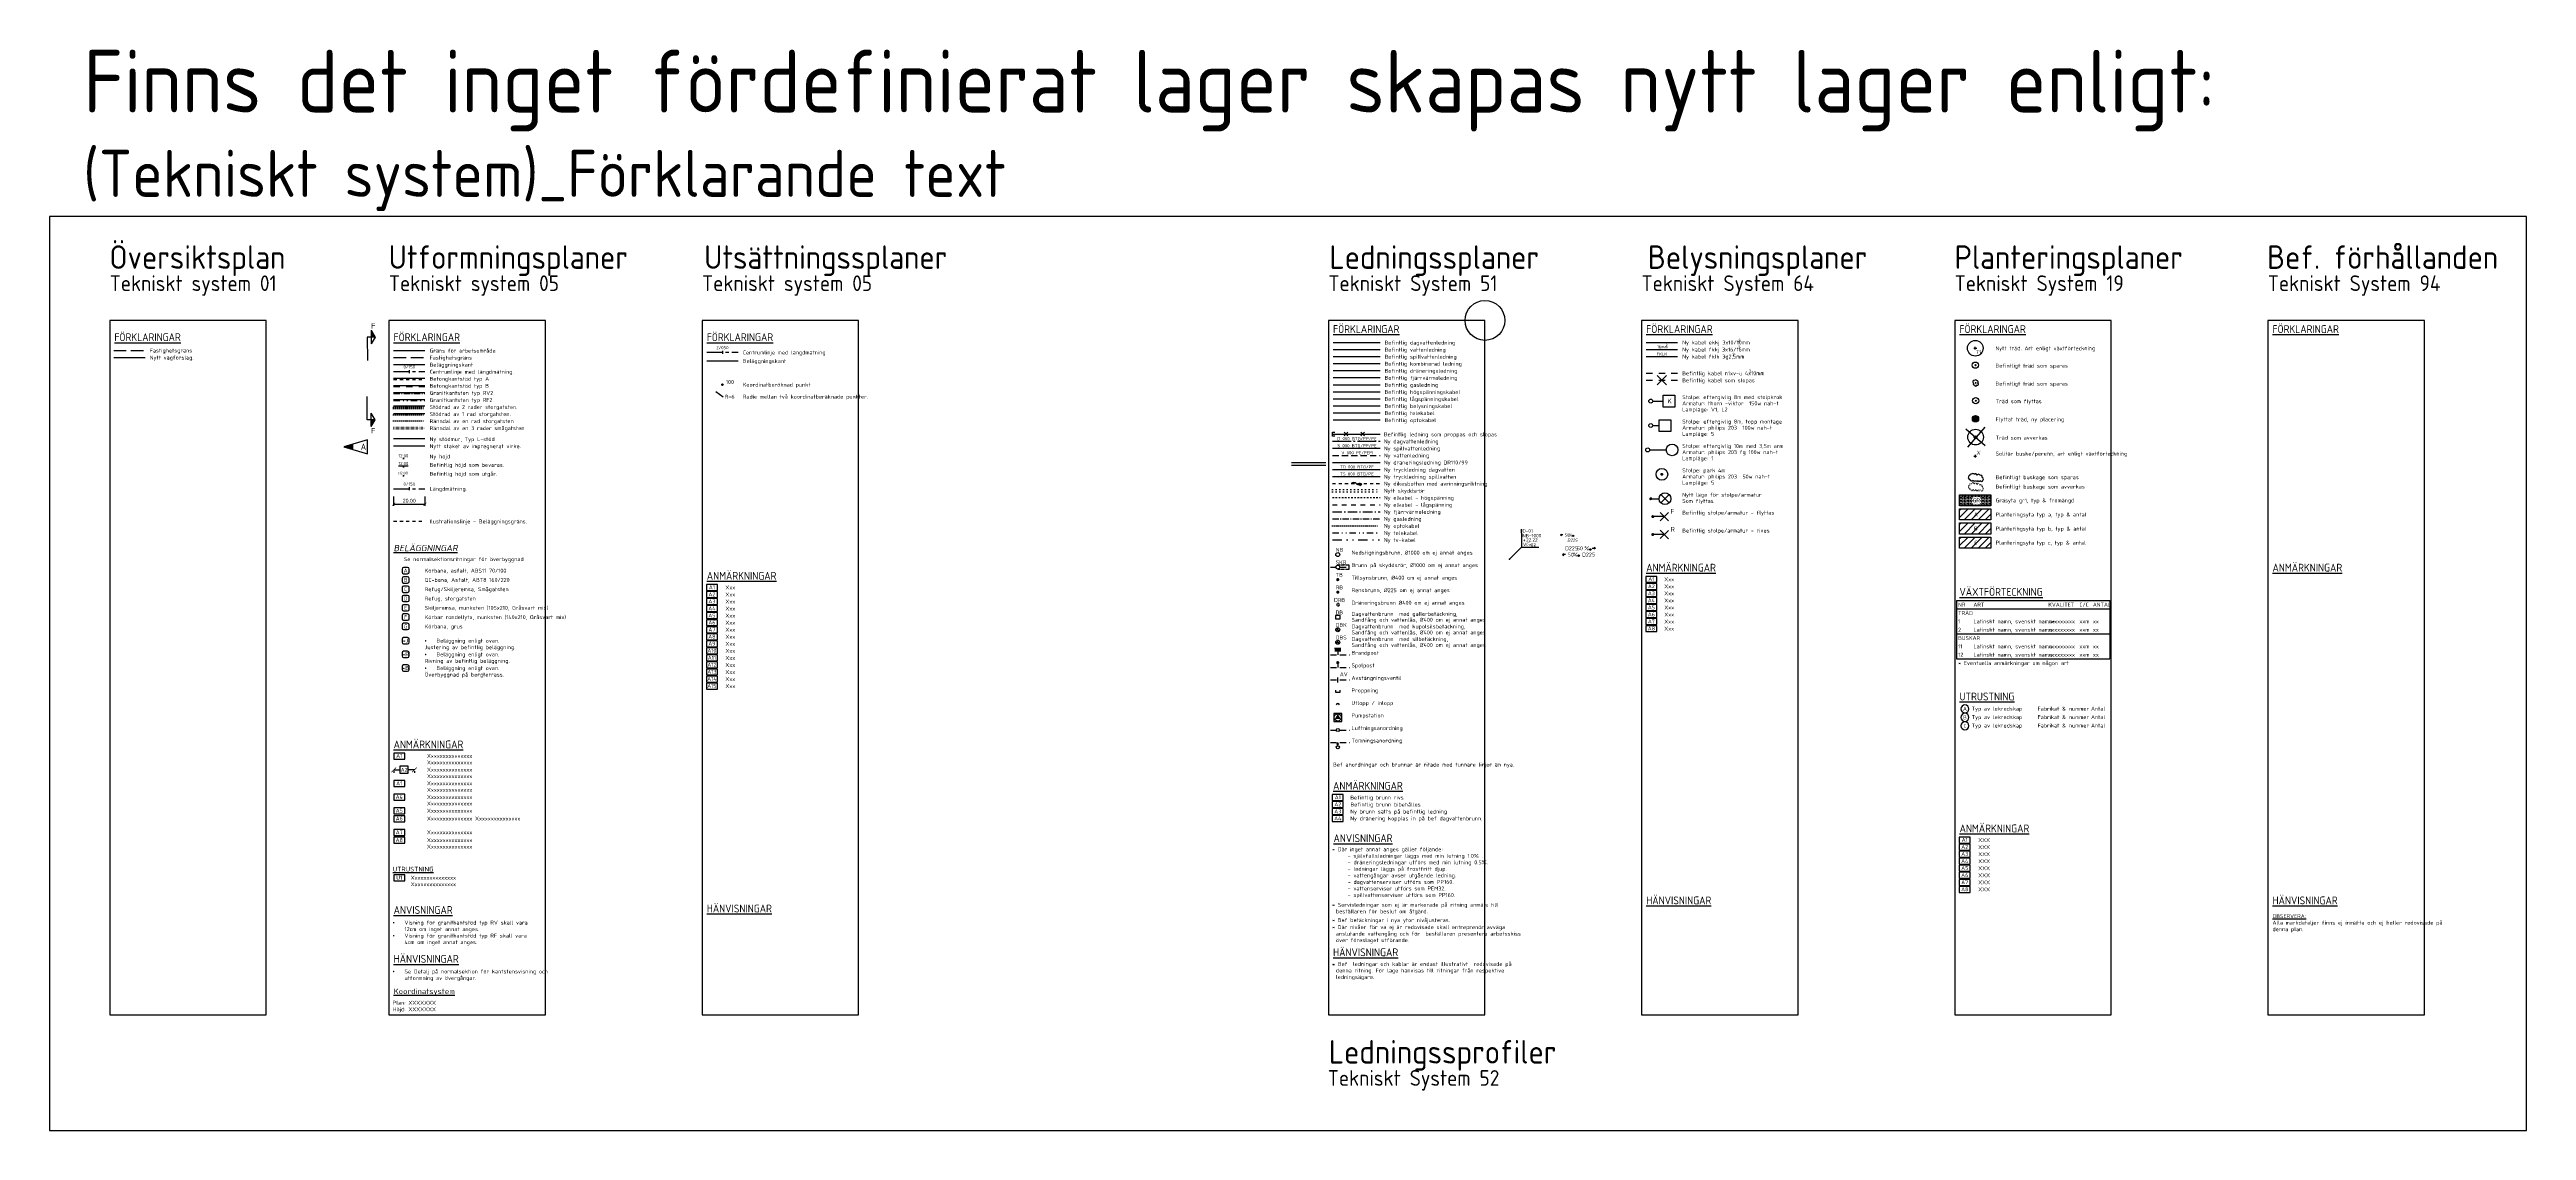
# Model space of a CAD drawing. Header units: metres. Extents: x 162815 to 178081, y 6220705 to 6240819.
# Drawn here: x 167555 to 169136, y 6230575 to 6231265 of the extents above; entities that cross this region are included whole.
import ezdxf
from ezdxf.enums import TextEntityAlignment as Align

# ---------------------------------------------------------------- set-up
doc = ezdxf.new("R2010")
doc.units = ezdxf.units.M
for name, pattern in [('AA_CENTER_4', [6.5, 4, -1, 0.5, -1]), ('AA_CENTER_6', [9.75, 6, -1.5, 0.75, -1.5]), ('AA_DASHED_1', [2, 1, -1]), ('AA_DASHED_2', [4, 2, -2]), ('AA_DASHED_3', [6, 3, -3]), ('AA_DASHED_4', [8, 4, -4]), ('AA_DIVIDE_4', [11, 4, -2, 0.5, -2, 0.5, -2]), ('AA_DIVIDE_6', [16.5, 6, -3, 0.75, -3, 0.75, -3]), ('AA_DOT_1', [0.8, 0.2, -0.6]), ('AA_DOT_2', [1.25, 0.25, -1]), ('AA_DOT_3', [2.35, 0.35, -2]), ('AA_HIDDEN_8', [11, 8, -3]), ('BH90-PMB-DV', [16, 12, -1.5, 1, -1.5]), ('BH90-PMB-SPV', [16, 8, 8]), ('BH90-PMB-V', [6, 4, -2]), ('CENTER', [16, 10, -2, 2, -2])]:
    doc.linetypes.add(name, pattern=pattern)
doc.layers.get('Defpoints').update_dxf_attribs({"color": 5})
for name, color, linetype in [('01_txt', 1, 'Continuous'), ('02_dib', 1, 'AA_DASHED_2'), ('05_anm', 1, 'Continuous'), ('05_b-zniv', 4, 'Continuous'), ('05_beg', 4, 'AA_DASHED_2'), ('05_k-smg', 3, 'AA_DOT_1'), ('05_k-stg', 7, 'AA_DOT_2'), ('05_kbp', 1, 'Continuous'), ('05_kbtg-A', 1, 'AA_DASHED_2'), ('05_kbtg-B', 1, 'AA_DASHED_4'), ('05_kgrf2', 1, 'AA_DIVIDE_4'), ('05_kgrv2', 1, 'AA_CENTER_4'), ('05_mått', 7, 'Continuous'), ('05_p_zniv', 1, 'Continuous'), ('05_radier', 4, 'Continuous'), ('05_rinnpil', 3, 'Continuous'), ('05_sektion', 7, 'Continuous'), ('05_staket', 7, 'STK1_LINE'), ('05_stödmur', 7, 'smur'), ('05_T', 5, 'Continuous'), ('05_txt', 1, 'Continuous'), ('05_utr', 4, 'Continuous'), ('05_Öb-typ', 1, 'Continuous'), ('19_anmärk', 1, 'Continuous'), ('19_BEF', 9, 'Continuous'), ('19_buskar', 3, 'Continuous'), ('19_gr-yta', 4, 'Continuous'), ('19_PL-YTA-A', 9, 'Continuous'), ('19_PL-YTA-B', 4, 'Continuous'), ('19_PL-YTA-C', 1, 'Continuous'), ('19_riv-buskar', 4, 'AA_DOT_1'), ('19_T', 1, 'Continuous'), ('19_TRAD', 3, 'Continuous'), ('19_träd', 3, 'Continuous'), ('19_txt', 1, 'Continuous'), ('19_utr', 3, 'Continuous'), ('51_anm', 1, 'Continuous'), ('51_B-ledn-BEL', 1, 'BBEL'), ('51_B-ledn-D', 83, 'BDAG'), ('51_B-ledn-DR1', 83, 'DRANERINGSLEDN_1'), ('51_B-ledn-EL-HOG', 1, 'BHSP'), ('51_B-ledn-EL-LAG', 1, 'BLSP'), ('51_B-ledn-FV', 1, 'BFV'), ('51_B-ledn-GAS', 1, 'BGAS'), ('51_B-ledn-K', 23, 'BSPILL'), ('51_B-ledn-OPTO', 1, 'BOPTO'), ('51_B-ledn-S', 243, 'BSPILL'), ('51_B-ledn-TELE', 1, 'BTELE'), ('51_B-ledn-V', 173, 'BV'), ('51_b_dim', 4, 'Continuous'), ('51_br_txt', 1, 'Continuous'), ('51_ledn-DR2', 80, 'DRAN2'), ('51_ledn-FV', 7, 'AA_CENTER_6'), ('51_ledn-GAS', 7, 'AA_CENTER_4'), ('51_ledn-OPTO', 7, 'AA_DOT_2'), ('51_ledn-SKYDD', 7, 'AA_DOT_3'), ('51_ledn-TV', 7, 'AA_DIVIDE_6'), ('51_slopas', 7, 'Continuous'), ('51_txt', 1, 'Continuous'), ('51_txt_dim', 1, 'Continuous'), ('51_txt_lut', 2, 'Continuous'), ('64_anmärkning', 1, 'Continuous'), ('64_armatur', 3, 'Continuous'), ('64_b_kabel', 1, 'AA_DASHED_4'), ('64_b_kabel_riv', 7, 'Continuous'), ('64_kabel', 6, 'Continuous'), ('64_txt', 1, 'Continuous'), ('93_ent', 6, 'PLUS_1'), ('93_fast', 7, 'AA_HIDDEN_8'), ('94_txt', 1, 'Continuous'), ('H_BR_NR', 5, 'Continuous'), ('M-311', 4, 'CENTER'), ('M-312A', 3, 'Continuous'), ('M-322B', 3, 'Continuous'), ('M-410A', 7, 'Continuous'), ('M-410B', 7, 'Continuous'), ('M-410C', 7, 'Continuous'), ('M-410D', 7, 'Continuous'), ('M-410E', 80, 'Continuous'), ('M-410F', 80, 'Continuous'), ('M-410H', 7, 'Continuous'), ('M-411', 240, 'BH90-PMB-SPV'), ('M-411tr', 240, 'BH90_VA_S_TR_PROJ'), ('M-412', 80, 'BH90-PMB-DV'), ('M-412tr', 80, 'BH90_VA_D_TR_PROJ'), ('M-413', 80, 'DRAN1'), ('M-414', 170, 'BH90-PMB-V'), ('M-414B', 3, 'Continuous'), ('M-423B', 3, 'Continuous'), ('M-423D', 170, 'Continuous'), ('M-423H', 170, 'Continuous'), ('M-423I', 170, 'Continuous'), ('M-423J', 170, 'Continuous'), ('M-432', 1, 'Continuous'), ('M-712D', 7, 'AA_DASHED_1'), ('M-712F', 7, 'AA_DASHED_3'), ('M-752', 7, 'AA_DIVIDE_4'), ('NRTEXT', 2, 'Continuous'), ('REV-A', 6, 'Continuous')]:
    doc.layers.add(name, color=color, linetype=linetype)
doc.styles.add('Iso', font='iso.shx')
doc.linetypes.add('BBEL', pattern='A,10,-2,["Eb",Iso,S=2,R=0,X=-1,Y=-1],-2.1', length=14.1)
doc.linetypes.add('BDAG', pattern='A,5,-1.5,1,-1.5,5,["/",Iso,S=2,R=0,X=-1,Y=-1],5,-1.5,1,-1.5,5', length=28)
doc.linetypes.add('BFV', pattern='A,10,-2,["FV",Iso,S=2,R=0,X=-1,Y=-1],-2.5', length=14.5)
doc.linetypes.add('BGAS', pattern='A,10,-2,["G",Iso,S=2,R=0,X=-1,Y=-1],-1.2', length=13.2)
doc.linetypes.add('BH90_VA_D_TR_PROJ', pattern='A,6,-1.5,1,-1.5,5,[1,VV.SHX,S=1,R=0,X=2,Y=0],0.01,[1,VV.SHX,S=0.95,R=0,X=2,Y=0],0.01,[1,VV.SHX,S=0.9,R=0,X=2,Y=0],0.01,[1,VV.SHX,S=0.8,R=0,X=2,Y=0],0.01,[1,VV.SHX,S=0.7,R=0,X=2,Y=0],0.01,[1,VV.SHX,S=0.6,R=0,X=2,Y=0],1', length=16.05)
doc.linetypes.add('BH90_VA_S_TR_PROJ', pattern='A,15,[1,VV.SHX,S=1,R=0,X=0,Y=0],0.01,[1,VV.SHX,S=0.9,R=0,X=0,Y=0],0.01,[1,VV.SHX,S=0.8,R=0,X=0,Y=0],0.01,[1,VV.SHX,S=0.7,R=0,X=0,Y=0],0.01,[1,VV.SHX,S=0.6,R=0,X=0,Y=0]', length=15.04)
doc.linetypes.add('BHSP', pattern='A,10,-2,["Eh",Iso,S=2,R=0,X=-1,Y=-1],-2.1', length=14.1)
doc.linetypes.add('BLSP', pattern='A,10,-2,["El",Iso,S=2,R=0,X=-1,Y=-1],-1.5', length=13.5)
doc.linetypes.add('BOPTO', pattern='A,10,-2,["To",Iso,S=2,R=0,X=-1,Y=-1],-2.3', length=14.3)
doc.linetypes.add('BSPILL', pattern='A,10,["/",Iso,S=2,R=0,X=-1,Y=-1],20', length=30)
doc.linetypes.add('BTELE', pattern='A,10,-2,["Te",Iso,S=2,R=0,X=-1,Y=-1],-2.3', length=14.3)
doc.linetypes.add('BV', pattern='A,3,-2,3,["/",Iso,S=2,R=0,X=-1,Y=-1],3,-2,6,-2,3', length=24)
doc.linetypes.add('DRAN1', pattern='A,6,0,["/",Iso,S=1.4,R=80,X=0,Y=0],-3', length=9)
doc.linetypes.add('DRAN2', pattern='A,6,0,["/",Iso,S=1.4,R=170,X=0,Y=0],-3', length=9)
doc.linetypes.add('DRANERINGSLEDN_1', pattern='A,6,0,["/",Iso,S=1.4,R=80,X=0,Y=0],-3', length=9)
doc.linetypes.add('PLUS_1', pattern='A,10,-2,["+",Iso,S=5,R=0,X=-1,Y=-2.5],-2.15', length=14.15)
doc.linetypes.add('smur', pattern='A,5,["/",Iso,S=2.5,R=0,X=-0.7,Y=0],0,["\\",Iso,S=2.5,R=0,X=0.7,Y=0],5', length=10)
doc.linetypes.add('STK1_LINE', pattern='A,10,0,["//",Iso,S=1.5,R=0,X=-1,Y=-0.75]', length=10)
doc.dimstyles.new('Anmärkning$0', dxfattribs={"dimtxt": 2.5, "dimasz": 3, "dimexe": 2, "dimexo": 5, "dimgap": -1, "dimtad": 0, "dimtoh": 1, "dimzin": 0, "dimdsep": 46, "dimtxsty": 'Iso', "dimblk": 'ARCHTICK', "dimcen": 1.5, "dimazin": 0, "dimtfac": 1, "dimtix": 1, "dimtmove": 0, "dimatfit": 3, "dimfxl": 1, "dimtolj": 1, "dimtzin": 0, "dimarcsym": 0})
doc.dimstyles.new('BH90$0', dxfattribs={"dimtxt": 2.5, "dimasz": 2, "dimexe": 1, "dimexo": 5, "dimgap": 1, "dimtad": 1, "dimzin": 0, "dimdsep": 46, "dimtxsty": 'Iso', "dimblk1": 'ARCHTICK', "dimblk2": 'ARCHTICK', "dimsah": 1, "dimcen": 1.5, "dimadec": 0, "dimazin": 0, "dimtfac": 1, "dimtix": 1, "dimtmove": 0, "dimatfit": 3, "dimfxl": 1, "dimtolj": 1, "dimtzin": 0, "dimarcsym": 0})
doc.dimstyles.new('BH90$7', dxfattribs={"dimtxt": 2.5, "dimasz": 2, "dimexe": 1.5, "dimexo": 5, "dimgap": 1, "dimtad": 1, "dimzin": 0, "dimdsep": 46, "dimtxsty": 'Iso', "dimblk1": 'OPEN90', "dimblk2": 'OPEN90', "dimsah": 1, "dimcen": 4, "dimadec": 0, "dimazin": 0, "dimtfac": 1, "dimtix": 1, "dimtmove": 0, "dimatfit": 3, "dimfxl": 1, "dimtolj": 1, "dimtzin": 0, "dimarcsym": 0})
pattern_1 = [(45, (166391.315, 6230567.4004), (-2.245064, 2.245064), [])]

# ---------------------------------------------------------------- blocks, each defined once
blk = doc.blocks.new('_MSECT')
at = {"color": 3}
blk.add_line((1, 0), (-1, 0), dxfattribs=at)
at = {"style": 'Iso'}
blk.add_attdef('S', text='', height=2, rotation=270, dxfattribs=at).set_placement((2, 0), align=Align.CENTER)
blk = doc.blocks.new('_ANM')
at = {"color": 0}
blk.add_lwpolyline([(-3.5, -2), (3.5, -2), (3.5, 1.8), (-3.5, 1.8)], close=True, dxfattribs=at)
at = {"color": 4, "style": 'Iso'}
blk.add_attdef('ANM', text='', height=2.5, dxfattribs=at).set_placement((0, 0), align=Align.MIDDLE_CENTER)
blk = doc.blocks.new('_SLLEDN')
at = {"linetype": 'Continuous'}
for p, q in [((1.18, -1.18), (-1.18, 1.18)), ((-1.18, -1.18), (1.18, 1.18))]:
    blk.add_line(p, q, dxfattribs=at)
blk = doc.blocks.new('_16')
at = {"style": 'Iso'}
for s, height, p in [('16mm', 1, (0, 0)), ('2', 0.75, (2.82, 0.73))]:
    blk.add_text(s, height=height, dxfattribs=at).set_placement(p)
blk = doc.blocks.new('_BEL-ESV1')
for p, q in [((-3.8, -8), (3.7, -8)), ((-3.8, -15.5), (-3.8, -8)), ((3.7, -15.5), (-3.8, -15.5)), ((0, -1.2), (0, -8)), ((3.7, -8), (3.7, -15.5))]:
    blk.add_line(p, q)
blk.add_circle((0, 0), 1.25)
blk = doc.blocks.new('_BEL-ESV2')
for p, q in [((-3.8, -12.8), (-3.8, -5.3)), ((-3.8, -5.3), (3.7, -5.3)), ((3.7, -12.8), (-3.8, -12.8)), ((0, -1.2), (0, -5.3)), ((3.7, -5.3), (3.7, -12.8))]:
    blk.add_line(p, q)
blk.add_circle((0, 0), 1.25)
blk = doc.blocks.new('_BEL-GC')
at = {"const_width": 1, "flags": 128}
blk.add_lwpolyline([(-0.4, -0.2, 1), (0.4, 0.2, 1)], format="xyb", close=True, dxfattribs=at)
blk.add_circle((0, 0), 3.75)
blk = doc.blocks.new('_BEL-ESV')
blk.add_line((0, -1.2), (0, -11.9))
for centre, radius in [((0, 0), 1.25), ((0, -15.6), 3.75)]:
    blk.add_circle(centre, radius)
blk = doc.blocks.new('_BEL-T')
for p, q in [((7.4, 0), (0.5, 0)), ((10.1, 2.6), (4.7, -2.6)), ((4.8, 2.7), (10, -2.7))]:
    blk.add_line(p, q)
at = {"const_width": 1, "flags": 128}
blk.add_lwpolyline([(0.2, -0.4, 1), (-0.2, 0.4, 1)], format="xyb", close=True, dxfattribs=at)
blk = doc.blocks.new('_BEL-B2')
for p, q in [((0, 0), (5.3, 0)), ((11.7, -2.7), (6.4, 2.7)), ((11.7, 2.7), (6.4, -2.7))]:
    blk.add_line(p, q)
at = {"const_width": 1, "flags": 128}
blk.add_lwpolyline([(0.2, -0.4, 1), (-0.2, 0.4, 1)], format="xyb", close=True, dxfattribs=at)
blk.add_circle((9.1, 0), 3.75)
blk = doc.blocks.new('PB')
blk.add_circle((0, 0), 0.484)
at = {"style": 'Iso'}
for tag, p in [('NR', (1.2, 0.4)), ('Z', (1.2, -2.3))]:
    blk.add_attdef(tag, p, '', height=2, dxfattribs=at)
blk = doc.blocks.new('BH90902f')
at = {"const_width": 1}
blk.add_lwpolyline([(-0.5, 0, 1), (0.5, 0, 1)], format="xyb", close=True, dxfattribs=at)
at = {"color": 1, "style": 'Iso', "flags": 8}
blk.add_attdef('TB', (-1.3, 1.8), '', height=2.5, dxfattribs=at)
blk = doc.blocks.new('BH90904f')
at = {"const_width": 1}
blk.add_lwpolyline([(-0.5, 0, 1), (0.5, 0, 1)], format="xyb", close=True, dxfattribs=at)
at = {"color": 1, "style": 'Iso', "flags": 8}
blk.add_attdef('RB', (-1.3, 1.8), '', height=2.5, dxfattribs=at)
blk = doc.blocks.new('BH90905f')
for p, q in [((1.5, 1), (-1.5, 1)), ((-1.5, 1), (-1.5, -1)), ((1.5, -1), (1.5, 1)), ((-1.5, -1), (1.5, -1))]:
    blk.add_line(p, q)
at = {"color": 1, "style": 'Iso', "flags": 8}
blk.add_attdef('DB1', (-1.4, 1.8), '', height=2.5, dxfattribs=at)
blk = doc.blocks.new('BH90908f')
at = {"color": 1}
for q in [(-1.1, -0.6), (0, 1.2), (1.1, -0.6)]:
    blk.add_line((0, 0), q, dxfattribs=at)
blk.add_circle((0, 0), 1.25)
at = {"color": 1, "style": 'Iso', "flags": 8}
blk.add_attdef('DB', (-1.3, 1.8), '', height=2.5, dxfattribs=at)
blk = doc.blocks.new('BH90922f')
for points in [[(1.25, 1.5), (1.25, 0), (-1.25, 0)], [(-1.25, 0), (-1.25, 1.5)]]:
    blk.add_lwpolyline(points)
blk = doc.blocks.new('BH90923f')
blk.add_arc((0, -1), 1, 0, 180)
blk = doc.blocks.new('BH90901f')
blk.add_circle((0, 0), 1.25)
at = {"color": 1, "style": 'Iso', "flags": 8}
blk.add_attdef('NB', (-1.3, 1.8), '', height=2.5, dxfattribs=at)
blk = doc.blocks.new('BH90917f')
for p, q in [((2, 0), (0, 0)), ((4, -2), (4, 2))]:
    blk.add_line(p, q)
for points in [[(2, 2), (2, -2), (4, 2), (4, -2)], [(4, 2), (4, 2), (4, -2)]]:
    blk.add_solid(points)
blk = doc.blocks.new('BH90903f')
at = {"const_width": 1}
blk.add_lwpolyline([(0, 0.5, 0.414214), (-0.5, 0, 0.414214), (0, -0.5, 0.414214)], format="xyb", dxfattribs=at)
blk.add_arc((0, 0), 1, 270, 90)
at = {"color": 1, "style": 'Iso', "flags": 8}
blk.add_attdef('DRB', (-2.4, 1.8), '', height=2.5, dxfattribs=at)
blk = doc.blocks.new('BH90918f')
blk.add_line((2, 0), (0, 0))
at = {"const_width": 1}
blk.add_lwpolyline([(3, 0.5, 1), (3, -0.5, 1)], format="xyb", close=True, dxfattribs=at)
blk = doc.blocks.new('BH90920f')
blk.add_lwpolyline([(1, 0, 0, 0, 0), (2, 0, 2, 0, 0), (4, 0, 0, 0, 0)], format="xyseb")
blk.add_circle((0, 0), 1)
blk = doc.blocks.new('BH90921f')
blk.add_line((2, 0), (0, 0))
blk.add_lwpolyline([(1, 0.75), (1, -0.75)])
blk.add_circle((3, 0), 1)
blk = doc.blocks.new('BH90924f')
at = {"color": 1}
for p, q in [((-1.25, 0), (-1.25, -1.25)), ((1.25, -1.25), (1.25, 0)), ((-1.25, -1.75), (-1.25, -4.25)), ((-1.25, -5), (-1.25, -7.25)), ((-1.25, -7.25), (1.25, -7.25)), ((1.25, -4.25), (1.25, -1.75)), ((1.25, -7.25), (1.25, -5))]:
    blk.add_line(p, q, dxfattribs=at)
blk.add_circle((0, 0), 1.25)
at = {"color": 1, "style": 'Iso', "flags": 8}
blk.add_attdef('NB', (1.8, 1.3), '', height=2.5, rotation=270, dxfattribs=at)
blk = doc.blocks.new('BH90925f')
blk.add_lwpolyline([(-2.5, -2.5), (2.5, -2.5), (2.5, 2.5), (-2.5, 2.5)], close=True)
blk.add_lwpolyline([(0, 2.25, 0, 3.82, 0), (0, -1, 3.82, 3.82, 0)], format="xyseb")
at = {"color": 1}
blk.add_circle((0, 0), 2.25, dxfattribs=at)
blk = doc.blocks.new('BH90919f')
blk.add_line((1.5, 0), (-1.5, 0))
at = {"color": 1, "style": 'Iso', "flags": 8}
blk.add_attdef('AV', (-2.4, 1.4), '', height=2.5, dxfattribs=at)
blk = doc.blocks.new('_BR_T')
at = {"layer": '51_br_txt', "flags": 128}
blk.add_lwpolyline([(7.6, 16.6), (7.6, 7.6), (18.7, 7.6)], dxfattribs=at)
at = {"layer": 'H_BR_NR'}
blk.add_line((7.6, 16.6), (7.6, 19.2), dxfattribs=at)
at = {"layer": '51_br_txt', "style": 'Iso'}
blk.add_text('+', height=2.64, dxfattribs=at).set_placement((8.4, 10.9))
for tag, p in [('BR-TYP', (8.2, 13.9)), ('GNIV', (10.5, 11.1))]:
    blk.add_attdef(tag, p, '', height=2.2, dxfattribs=at)
at = {"layer": 'H_BR_NR', "style": 'Iso'}
blk.add_attdef('BR-NR', (8.2, 16.9), '', height=2.2, dxfattribs=at)
blk = doc.blocks.new('_VG')
blk.add_point((0, 0))
at = {"style": 'Iso'}
for tag, p in [('TE', (4.7, 2.6)), ('VG', (9.6, 2.6))]:
    blk.add_attdef(tag, p, '', height=2.2, dxfattribs=at)
blk = doc.blocks.new('_LUT-V')
for p, q in [((-8.7, 1.8), (-7.8, 2.4)), ((-8.7, 1.8), (-7.8, 1.1)), ((-6.7, 1.8), (-8.7, 1.8))]:
    blk.add_line(p, q)
blk.add_circle((2, 1), 0.498)
at = {"style": 'Iso'}
blk.add_text('%', height=2.5, dxfattribs=at).set_placement((-1.8, 0.5))
blk.add_attdef('LU', text='', height=2.5, dxfattribs=at).set_placement((-2.9, -0.3), align=Align.BOTTOM_RIGHT)
blk = doc.blocks.new('_LUT-H')
for p, q in [((3.7, 1.6), (5.8, 1.6)), ((5.8, 1.6), (4.8, 2.2)), ((5.8, 1.6), (4.8, 1))]:
    blk.add_line(p, q)
blk.add_circle((2.4, 0.8), 0.498)
at = {"style": 'Iso'}
blk.add_text('%', height=2.5, dxfattribs=at).set_placement((-1.4, 0.3))
blk.add_attdef('LU', text='', height=2.5, dxfattribs=at).set_placement((-2.3, -0.4), align=Align.BOTTOM_RIGHT)
blk = doc.blocks.new('_zniv')
at = {"color": 0}
for p, q in [((-0.4, 0), (0.4, 0)), ((0, 0.4), (0, -0.4))]:
    blk.add_line(p, q, dxfattribs=at)
at = {"color": 4, "style": 'Iso'}
blk.add_attdef('ZNIV', text='', height=2, dxfattribs=at).set_placement((0, 0), align=Align.BOTTOM_CENTER)
blk = doc.blocks.new('_ARCHTICK')
at = {"color": 0, "linetype": 'ByBlock', "const_width": 0.15}
blk.add_lwpolyline([(-0.5, -0.5), (0.5, 0.5)], dxfattribs=at)
blk = doc.blocks.new('*D74')
at = {"layer": '05_anm', "color": 0, "lineweight": -2, "transparency": 16777216}
for p, q in [((167774.4, 6230804.8), (167778.3, 6230804.8)), ((167774.4, 6230804), (167774.4, 6230802.8)), ((167783.6, 6230807.1), (167778.3, 6230807.1)), ((167778.3, 6230807.1), (167778.3, 6230802.6)), ((167783.6, 6230802.6), (167783.6, 6230807.1)), ((167787.6, 6230804.8), (167783.6, 6230804.8)), ((167787.6, 6230804), (167787.6, 6230802.8)), ((167778.3, 6230802.6), (167783.6, 6230802.6))]:
    blk.add_line(p, q, dxfattribs=at)
at = {"layer": 'Defpoints', "color": 0, "transparency": 16777216}
for p in [(167774.4, 6230809), (167787.6, 6230809), (167787.6, 6230804.8)]:
    blk.add_point(p, dxfattribs=at)
at = {"layer": '05_anm', "color": 0, "lineweight": -2, "transparency": 16777216, "xscale": 3, "yscale": 3, "zscale": 3, "rotation": 180}
blk.add_blockref('_ARCHTICK', (167774.4, 6230804.8), dxfattribs=at)
at = {"layer": '05_anm', "color": 0, "lineweight": -2, "transparency": 16777216, "xscale": 3, "yscale": 3, "zscale": 3}
blk.add_blockref('_ARCHTICK', (167787.6, 6230804.8), dxfattribs=at)
at = {"layer": '05_anm', "color": 0, "transparency": 16777216, "insert": (167781, 6230804.8), "char_height": 2.5, "attachment_point": 5, "style": 'Iso'}
blk.add_mtext('\\A1;{\\Fiso;A2}', dxfattribs=at)
blk = doc.blocks.new('*D75')
at = {"layer": '05_mått', "color": 0, "lineweight": -2, "transparency": 16777216}
for p, q in [((167774.3, 6230979.3), (167774.3, 6230973.3)), ((167794.3, 6230979.3), (167794.3, 6230973.3)), ((167774.3, 6230974.3), (167794.3, 6230974.3))]:
    blk.add_line(p, q, dxfattribs=at)
at = {"layer": 'Defpoints', "color": 0, "transparency": 16777216}
for p in [(167774.3, 6230984.3), (167794.3, 6230984.3), (167794.3, 6230974.3)]:
    blk.add_point(p, dxfattribs=at)
at = {"layer": '05_mått', "color": 0, "lineweight": -2, "transparency": 16777216, "xscale": 2, "yscale": 2, "zscale": 2, "rotation": 180}
blk.add_blockref('_ARCHTICK', (167774.3, 6230974.3), dxfattribs=at)
at = {"layer": '05_mått', "color": 0, "lineweight": -2, "transparency": 16777216, "xscale": 2, "yscale": 2, "zscale": 2}
blk.add_blockref('_ARCHTICK', (167794.3, 6230974.3), dxfattribs=at)
at = {"layer": '05_mått', "color": 0, "transparency": 16777216, "insert": (167784.3, 6230976.6), "char_height": 2.5, "attachment_point": 5, "style": 'Iso'}
blk.add_mtext('\\A1;20.00', dxfattribs=at)
blk = doc.blocks.new('_Open90')
at = {"color": 0, "linetype": 'ByBlock', "lineweight": -2}
for p, q in [((0, 0), (-1, 0)), ((-0.5, 0.5), (0, 0)), ((0, 0), (-0.5, -0.5))]:
    blk.add_line(p, q, dxfattribs=at)
blk = doc.blocks.new('_OVERB')
for p, q in [((-2.3, 1), (-2.3, -1)), ((1.3, 2), (-1.3, 2)), ((2.3, -1), (2.3, 1)), ((-1.3, -2), (1.3, -2))]:
    blk.add_line(p, q)
for centre, start, end in [((-1.3, 1), 90, 180), ((1.3, 1), 0, 90), ((-1.3, -1), 180, 270), ((1.3, -1), 270, 0)]:
    blk.add_arc(centre, 1, start, end)
at = {"style": 'Iso'}
blk.add_attdef('NR', text='', height=2.5, dxfattribs=at).set_placement((0, 0), align=Align.MIDDLE_CENTER)
blk = doc.blocks.new('_snitt2')
for p, q in [((-4.3, 2.5), (0, 5)), ((-4.3, 2.5), (4.3, 2.5)), ((0, 5), (4.3, 2.5)), ((0, 5), (0, 0)), ((0, 0), (15, 0))]:
    blk.add_line(p, q)
blk.add_solid([(-4.3, 2.5), (0, 5), (0, 2.5)])
blk = doc.blocks.new('_PIL')
at = {"color": 0, "linetype": 'ByBlock'}
blk.add_lwpolyline([(3.5, -0.4), (2.1, 0.2), (2.3, -1.3)], close=True, dxfattribs=at)
for centre, radius, start, end in [((-1.6, -1.5), 2.21, 42.3638, 135.3479), ((1.5, 1.4), 2.06, 221.389, 288.1611)]:
    blk.add_arc(centre, radius, start, end, dxfattribs=at)
blk = doc.blocks.new('*U61')
at = {"color": 0, "linetype": 'ByBlock'}
for p, q in [((15, 4.5), (0, 0)), ((0, 0), (15, -4.5)), ((15, -4.5), (15, 4.5))]:
    blk.add_line(p, q, dxfattribs=at)
blk.add_solid([(0, 0), (0, 0), (6, 1.8), (6, -1.8)], dxfattribs=at)
at = {"color": 1, "linetype": 'ByBlock', "style": 'Iso'}
blk.add_attdef('REVNO', text='', height=4, dxfattribs=at).set_placement((12.5, 0), align=Align.MIDDLE)
at = {"color": 1, "linetype": 'ByBlock', "style": 'Iso', "flags": 1}
for tag, p in [('DWGNO', (17, 5.5)), ('DATE', (17, 0.5)), ('SIGN', (17, -9.5)), ('DESCRIPTION', (17, -4.5))]:
    blk.add_attdef(tag, p, '', height=4, dxfattribs=at)
blk = doc.blocks.new('_BUSKAGE')
blk.add_lwpolyline([(4.4, -0.1, 0.7808), (2.9, 1, 0.7808), (1.1, 1.4, 0.7808), (-0.6, 1.7, 0.7808), (-2.5, 1.7, 0.7808), (-3.6, 0.9, 0.7808), (-4.2, 0.2, 0.7808), (-4.1, -0.7, 0.7808), (-3.2, -1.4, 0.7808), (-1.4, -1.9, 0.7808), (0.2, -1.9, 0.7808), (1.8, -2.1, 0.7808), (3.1, -2.1, 0.7808), (4.8, -1.9, 0.7808), (4.8, -0.9, 0.7808), (4.4, -0.1, 0.7808)], format="xyb", close=True)
blk = doc.blocks.new('Befintligt träd')
for radius in [2, 0.347]:
    blk.add_circle((0, 0), radius)
blk = doc.blocks.new('Flyttat träd')
h = blk.add_hatch()
h.set_pattern_fill('ANSI31', color=256, scale=0.1, style=0)
h.set_pattern_definition([(45, (-492.00868, -446.62096), (-0.2245064, 0.2245064), [])])
h.paths.add_polyline_path([(-2, 0, 1), (2, 0, 1)])
h.paths.add_polyline_path([(0.3, 0, -1), (-0.3, 0, -1)], flags=16)
for radius in [2, 0.347]:
    blk.add_circle((0, 0), radius)
blk = doc.blocks.new('Träd som avverkas')
for p, q in [((-6.2, 5.4), (6.1, -5.4)), ((5.8, 6.4), (-5.2, -6.4))]:
    blk.add_line(p, q)
for radius in [5, 0.866]:
    blk.add_circle((0, 0), radius)
blk = doc.blocks.new('LÖVTRÄD', base_point=(2, 2))
blk.add_circle((2, 2), 0.08)
for centre, radius, start, end in [((1.712, 2.192), 0.222, 59.744, 239.744), ((1.712, 1.808), 0.179, 116.565, 296.565), ((2, 2.352), 0.208, 0, 180), ((2, 1.648), 0.208, 180, 0), ((2.288, 1.808), 0.222, 239.744, 59.744), ((2.288, 2.192), 0.179, 296.565, 116.565)]:
    blk.add_arc(centre, radius, start, end)
blk = doc.blocks.new('NR')
blk.add_circle((0, 2.6), 2.57)
at = {"layer": 'NRTEXT', "style": 'Iso'}
blk.add_attdef('NR', text='', height=2.5, dxfattribs=at).set_placement((0, 2.6), align=Align.MIDDLE_CENTER)
blk = doc.blocks.new('Nytt träd')
for p, q in [((-0.9, 0), (0.9, 0)), ((0, -0.9), (0, 0.9))]:
    blk.add_line(p, q)
blk.add_circle((0, 0), 5)
at = {"color": 3, "style": 'Iso', "oblique": 9}
blk.add_attdef('TRADSORT', (0, -3.8), '', height=2.5, dxfattribs=at)
blk = doc.blocks.new('Ny buske')
for p, q in [((-0.9, 0), (0.8, 0)), ((0, 0.8), (0, -0.9))]:
    blk.add_line(p, q)
at = {"color": 3, "style": 'Iso', "oblique": 9}
blk.add_attdef('SOLITÄR', (0.7, 0.9), '', height=2.5, dxfattribs=at)

msp = doc.modelspace()

# ---------------------------------------------------------------- hatches: boundary and pattern name
at = {"layer": '19_gr-yta'}
h = msp.add_hatch(dxfattribs=at)
h.set_pattern_fill('DOTS', color=256, scale=15, style=0)
h.set_pattern_definition([(0, (167554.7005, 6230540.8612), (0.46875, 0.9375), [0, -0.9375])])
h.paths.add_polyline_path([(168774.457, 6230973.347), (168774.457, 6230980.395), (168794.457, 6230980.395), (168794.457, 6230973.347)])
h.paths.add_polyline_path([(168782.163, 6230974.911), (168786.627, 6230974.911), (168786.627, 6230978.661), (168782.163, 6230978.661)], flags=24)
at = {"layer": '19_PL-YTA-A'}
h = msp.add_hatch(dxfattribs=at)
h.set_pattern_fill('ANSI31', color=256, style=0)
h.set_pattern_definition(pattern_1)
h.paths.add_polyline_path([(168774.457, 6230964.347), (168774.457, 6230971.395), (168794.457, 6230971.395), (168794.457, 6230964.347)])
h.paths.add_polyline_path([(168783.501, 6230965.996), (168786.179, 6230965.996), (168786.179, 6230969.746), (168783.501, 6230969.746)], flags=24)
at = {"layer": '19_PL-YTA-B'}
h = msp.add_hatch(dxfattribs=at)
h.set_pattern_fill('ANSI31', color=256, style=0)
h.set_pattern_definition(pattern_1)
h.paths.add_polyline_path([(168774.457, 6230955.347), (168774.457, 6230962.395), (168794.457, 6230962.395), (168794.457, 6230955.347)])
h.paths.add_polyline_path([(168783.501, 6230956.996), (168786.179, 6230956.996), (168786.179, 6230960.746), (168783.501, 6230960.746)], flags=24)
at = {"layer": '19_PL-YTA-C'}
h = msp.add_hatch(dxfattribs=at)
h.set_pattern_fill('ANSI31', color=256, angle=360, style=0)
h.set_pattern_definition([(45, (166391.315, 6230567.4004), (-2.245064, 2.245064), [])])
h.paths.add_polyline_path([(168774.457, 6230946.347), (168774.457, 6230953.395), (168794.457, 6230953.395), (168794.457, 6230946.347)])
h.paths.add_polyline_path([(168783.501, 6230947.996), (168786.179, 6230947.996), (168786.179, 6230951.746), (168783.501, 6230951.746)], flags=24)

# ---------------------------------------------------------------- linework, layer by layer
at = {"layer": '02_dib'}
msp.add_line((168373.898, 6230987.552), (168404.307, 6230987.552), dxfattribs=at)
at = {"layer": '05_beg'}
msp.add_line((167774.307, 6230963.472), (167794.307, 6230963.472), dxfattribs=at)
at = {"layer": '05_k-smg'}
for p, q in [((167774.307, 6231023.509), (167794.307, 6231023.509)), ((167774.307, 6231023.009), (167794.307, 6231023.009)), ((167774.307, 6231022.509), (167794.307, 6231022.509))]:
    msp.add_line(p, q, dxfattribs=at)
at = {"layer": '05_k-stg'}
for p, q in [((167774.307, 6231036.331), (167794.307, 6231036.331)), ((167774.307, 6231035.581), (167794.307, 6231035.581)), ((167774.307, 6231031.509), (167794.307, 6231031.509)), ((167774.307, 6231027.509), (167794.307, 6231027.509))]:
    msp.add_line(p, q, dxfattribs=at)
at = {"layer": '05_kbtg-A'}
msp.add_line((167774.307, 6231054.009), (167794.307, 6231054.009), dxfattribs=at)
at = {"layer": '05_kbtg-B'}
msp.add_line((167774.307, 6231049.509), (167794.307, 6231049.509), dxfattribs=at)
at = {"layer": '05_kgrf2'}
msp.add_line((167774.307, 6231040.509), (167794.307, 6231040.509), dxfattribs=at)
at = {"layer": '05_kgrv2'}
msp.add_line((167774.307, 6231045.009), (167794.307, 6231045.009), dxfattribs=at)
at = {"layer": '05_staket', "flags": 128}
msp.add_lwpolyline([(167774.307, 6231011.732), (167794.307, 6231011.732)], dxfattribs=at)
at = {"layer": '05_stödmur', "ltscale": 0.6}
msp.add_line((167774.307, 6231016.232), (167794.307, 6231016.232), dxfattribs=at)
at = {"layer": '19_txt'}
for p, q in [((168772.407, 6230912.83), (168772.407, 6230875.555)), ((168772.407, 6230912.83), (168870.304, 6230912.83)), ((168772.407, 6230907.505), (168870.304, 6230907.505)), ((168870.304, 6230912.83), (168870.304, 6230875.555)), ((168772.407, 6230891.53), (168870.304, 6230891.53)), ((168772.407, 6230875.555), (168870.304, 6230875.555))]:
    msp.add_line(p, q, dxfattribs=at)
for points in [[(168774.457, 6230973.347), (168774.457, 6230980.395), (168794.457, 6230980.395), (168794.457, 6230973.347)], [(168774.457, 6230964.347), (168774.457, 6230971.395), (168794.457, 6230971.395), (168794.457, 6230964.347)], [(168774.457, 6230955.347), (168774.457, 6230962.395), (168794.457, 6230962.395), (168794.457, 6230955.347)], [(168774.457, 6230946.347), (168774.457, 6230953.395), (168794.457, 6230953.395), (168794.457, 6230946.347)]]:
    msp.add_lwpolyline(points, close=True, dxfattribs=at)
at = {"layer": '51_B-ledn-BEL'}
msp.add_line((168374.307, 6231037.184), (168404.307, 6231037.184), dxfattribs=at)
at = {"layer": '51_B-ledn-D'}
msp.add_line((168374.307, 6231077.684), (168404.307, 6231077.684), dxfattribs=at)
at = {"layer": '51_B-ledn-DR1'}
msp.add_line((168374.307, 6231059.684), (168404.307, 6231059.684), dxfattribs=at)
at = {"layer": '51_B-ledn-EL-HOG'}
msp.add_line((168374.307, 6231046.184), (168404.307, 6231046.184), dxfattribs=at)
at = {"layer": '51_B-ledn-EL-LAG'}
msp.add_line((168374.307, 6231041.684), (168404.307, 6231041.684), dxfattribs=at)
at = {"layer": '51_B-ledn-FV'}
msp.add_line((168374.307, 6231055.184), (168404.307, 6231055.184), dxfattribs=at)
at = {"layer": '51_B-ledn-GAS'}
msp.add_line((168374.307, 6231050.684), (168404.307, 6231050.684), dxfattribs=at)
at = {"layer": '51_B-ledn-K'}
msp.add_line((168374.307, 6231064.184), (168404.307, 6231064.184), dxfattribs=at)
at = {"layer": '51_B-ledn-OPTO'}
msp.add_line((168374.307, 6231028.184), (168404.307, 6231028.184), dxfattribs=at)
at = {"layer": '51_B-ledn-S'}
msp.add_line((168374.307, 6231068.684), (168404.307, 6231068.684), dxfattribs=at)
at = {"layer": '51_B-ledn-TELE'}
msp.add_line((168374.307, 6231032.684), (168404.307, 6231032.684), dxfattribs=at)
at = {"layer": '51_B-ledn-V'}
msp.add_line((168374.307, 6231073.184), (168404.307, 6231073.184), dxfattribs=at)
at = {"layer": '51_br_txt', "flags": 128}
msp.add_lwpolyline([(168494.646, 6230946.975), (168487.025, 6230939.342)], dxfattribs=at)
at = {"layer": '51_ledn-DR2'}
msp.add_line((168347.857, 6230999.24), (168369.709, 6230999.24), dxfattribs=at)
at = {"layer": '51_ledn-FV'}
msp.add_line((168373.898, 6230969.552), (168404.307, 6230969.552), dxfattribs=at)
at = {"layer": '51_ledn-GAS'}
msp.add_line((168373.898, 6230965.052), (168404.307, 6230965.052), dxfattribs=at)
at = {"layer": '51_ledn-OPTO'}
msp.add_line((168373.898, 6230960.552), (168402.958, 6230960.552), dxfattribs=at)
at = {"layer": '51_ledn-SKYDD'}
for p, q in [((168373.898, 6230983.742), (168404.307, 6230983.742)), ((168373.898, 6230982.362), (168404.307, 6230982.362))]:
    msp.add_line(p, q, dxfattribs=at)
at = {"layer": '51_ledn-TV'}
msp.add_line((168373.898, 6230951.552), (168404.307, 6230951.552), dxfattribs=at)
at = {"layer": '51_slopas', "color": 1}
msp.add_line((168373.898, 6231019.124), (168404.307, 6231019.124), dxfattribs=at)
at = {"layer": '64_b_kabel'}
for p, q in [((168574.307, 6231058.038), (168594.307, 6231058.038)), ((168574.307, 6231053.538), (168594.307, 6231053.538))]:
    msp.add_line(p, q, dxfattribs=at)
at = {"layer": '64_kabel'}
for p, q in [((168574.307, 6231077.692), (168594.307, 6231077.692)), ((168574.307, 6231073.192), (168594.307, 6231073.192)), ((168574.307, 6231068.692), (168594.307, 6231068.692))]:
    msp.add_line(p, q, dxfattribs=at)
at = {"layer": '93_ent'}
msp.add_line((167774.307, 6231072.509), (167794.307, 6231072.509), dxfattribs=at)
at = {"layer": '93_fast'}
for p, q in [((167595.564, 6231072.563), (167615.564, 6231072.563)), ((167774.307, 6231068.009), (167794.307, 6231068.009))]:
    msp.add_line(p, q, dxfattribs=at)
at = {"layer": 'Defpoints', "flags": 128}
for points in [[(167554.551, 6230574.576), (169136.487, 6230574.576), (169136.487, 6231157.96), (167554.551, 6231157.96)], [(167592.982, 6231091.684), (167592.982, 6230648.484), (167692.982, 6230648.484), (167692.982, 6231091.684)], [(167771.307, 6231091.684), (167771.307, 6230648.484), (167871.307, 6230648.484), (167871.307, 6231091.684)], [(167971.307, 6231091.684), (167971.307, 6230648.484), (168071.307, 6230648.484), (168071.307, 6231091.684)], [(168371.307, 6230648.484), (168471.307, 6230648.484), (168471.307, 6231091.684), (168371.307, 6231091.684)], [(168571.307, 6231091.684), (168571.307, 6230648.484), (168671.307, 6230648.484), (168671.307, 6231091.684)], [(168771.307, 6231091.684), (168771.307, 6230648.484), (168871.307, 6230648.484), (168871.307, 6231091.684)], [(168771.307, 6231091.684), (168771.307, 6230648.484), (168871.307, 6230648.484), (168871.307, 6231091.684)], [(168971.307, 6231091.684), (168971.307, 6230648.484), (169071.307, 6230648.484), (169071.307, 6231091.684)]]:
    msp.add_lwpolyline(points, close=True, dxfattribs=at)
at = {"layer": 'Defpoints'}
msp.add_circle((168471.307, 6231091.684), 12.72, dxfattribs=at)
at = {"layer": 'M-311'}
for p, q in [((167774.307, 6231059.009), (167794.307, 6231059.009)), ((167974.307, 6231071.337), (167994.307, 6231071.337)), ((167774.307, 6230984.256), (167794.307, 6230984.256))]:
    msp.add_line(p, q, dxfattribs=at)
at = {"layer": 'M-312A'}
for p, q in [((167595.564, 6231068.063), (167615.564, 6231068.063)), ((167774.307, 6231063.509), (167794.307, 6231063.509)), ((167974.307, 6231065.876), (167994.307, 6231065.876)), ((167774.307, 6231054.759), (167794.307, 6231054.759)), ((167774.307, 6231050.259), (167794.307, 6231050.259)), ((167774.307, 6231045.759), (167794.307, 6231045.759)), ((167774.307, 6231041.259), (167794.307, 6231041.259)), ((167774.307, 6231037.081), (167794.307, 6231037.081)), ((167774.307, 6231032.259), (167794.307, 6231032.259))]:
    msp.add_line(p, q, dxfattribs=at)
at = {"layer": 'M-411'}
msp.add_line((168373.898, 6231010.052), (168404.307, 6231010.052), dxfattribs=at)
at = {"layer": 'M-411tr'}
msp.add_line((168373.898, 6230991.98), (168404.307, 6230991.98), dxfattribs=at)
at = {"layer": 'M-412'}
msp.add_line((168373.898, 6231014.552), (168404.307, 6231014.552), dxfattribs=at)
at = {"layer": 'M-412tr'}
msp.add_line((168373.898, 6230996.48), (168404.307, 6230996.48), dxfattribs=at)
at = {"layer": 'M-413'}
for p, q in [((168347.857, 6231001.052), (168369.709, 6231001.052)), ((168373.898, 6231001.052), (168404.307, 6231001.052))]:
    msp.add_line(p, q, dxfattribs=at)
at = {"layer": 'M-414'}
for p, q in [((168373.898, 6231005.552), (168404.307, 6231005.552)), ((168372.583, 6230934.22), (168384.883, 6230934.22)), ((168372.583, 6230878.156), (168384.883, 6230878.156)), ((168372.583, 6230870.156), (168384.883, 6230870.156)), ((168372.583, 6230862.156), (168384.883, 6230862.156)), ((168372.583, 6230830.156), (168384.883, 6230830.156)), ((168372.583, 6230822.156), (168384.883, 6230822.156))]:
    msp.add_line(p, q, dxfattribs=at)
at = {"layer": 'M-712D'}
msp.add_line((168373.898, 6230978.552), (168404.307, 6230978.552), dxfattribs=at)
at = {"layer": 'M-712F'}
msp.add_line((168373.898, 6230974.052), (168404.307, 6230974.052), dxfattribs=at)
at = {"layer": 'M-752'}
msp.add_line((168373.898, 6230956.052), (168404.307, 6230956.052), dxfattribs=at)

# ---------------------------------------------------------------- block references
at = {"layer": '05_anm'}
for p, values in [((167977.575, 6230921.345), {'ANM': 'A1'}), ((167977.575, 6230916.845), {'ANM': 'A2'}), ((167977.575, 6230912.345), {'ANM': 'A3'}), ((167977.575, 6230907.845), {'ANM': 'A4'}), ((167977.575, 6230903.345), {'ANM': 'A5'}), ((167977.575, 6230898.845), {'ANM': 'A6'}), ((167977.575, 6230894.345), {'ANM': 'A7'}), ((167977.575, 6230889.845), {'ANM': 'A8'}), ((167977.575, 6230885.345), {'ANM': 'A9'}), ((167977.575, 6230880.845), {'ANM': 'A10'}), ((167977.575, 6230876.345), {'ANM': 'A11'}), ((167977.575, 6230871.845), {'ANM': 'A12'}), ((167977.575, 6230867.345), {'ANM': 'A13'}), ((167977.575, 6230862.845), {'ANM': 'A14'}), ((167977.575, 6230858.345), {'ANM': 'A15'}), ((167777.888, 6230813.684), {'ANM': 'A1'}), ((167777.888, 6230796.184), {'ANM': 'A1'}), ((167777.888, 6230787.434), {'ANM': 'A4'}), ((167777.888, 6230778.684), {'ANM': 'A5'}), ((167777.888, 6230773.684), {'ANM': 'A6'}), ((167777.888, 6230764.934), {'ANM': 'A7'}), ((167777.888, 6230759.934), {'ANM': 'A8'})]:
    msp.add_blockref('_ANM', p, dxfattribs=at).add_auto_attribs(values)
at = {"layer": '05_b-zniv'}
ref = msp.add_blockref('_zniv', (167780.533, 6230998.206), dxfattribs=at)
ref.add_attrib('ZNIV', '%%u12.00', dxfattribs={"layer": '0', "height": 2, "style": 'Iso'}).set_placement((167780.533, 6230998.776), align=Align.BOTTOM_CENTER)
ref = msp.add_blockref('_zniv', (167780.533, 6230992.535), dxfattribs=dict(at, xscale=0.7999999999883585, yscale=0.7999999999883585, zscale=0.7999999999883585))
ref.add_attrib('ZNIV', '(12.00)', dxfattribs={"layer": '0', "height": 1.6, "style": 'Iso'}).set_placement((167780.533, 6230992.991), align=Align.BOTTOM_CENTER)
at = {"layer": '05_kbp'}
ref = msp.add_blockref('PB', (167984.307, 6231050.747), dxfattribs=at)
ref.add_attrib('NR', '100', (167986.484, 6231051.113), dxfattribs={"layer": '0', "height": 2.5, "style": 'Iso'})
at = {"layer": '05_p_zniv'}
msp.add_blockref('_zniv', (167780.544, 6231003.638), dxfattribs=at).add_auto_attribs({'ZNIV': '12.00'})
at = {"layer": '05_rinnpil'}
msp.add_blockref('_PIL', (168389.102, 6230987.552), dxfattribs=at)
at = {"layer": '05_sektion', "rotation": 270.0858422798256}
msp.add_blockref('_snitt2', (167757.511, 6231081.095), dxfattribs=at)
at = {"layer": '05_sektion', "xscale": -1, "rotation": 270.0858422798256}
msp.add_blockref('_snitt2', (167757.511, 6231028.183), dxfattribs=at)
at = {"layer": '05_utr'}
ref = msp.add_blockref('_ANM', (167777.888, 6230735.932), dxfattribs=at)
ref.add_attrib('ANM', 'U1', dxfattribs={"layer": '0', "color": 1, "height": 2.5, "style": 'Iso'}).set_placement((167777.888, 6230735.932), align=Align.MIDDLE_CENTER)
at = {"layer": '05_Öb-typ'}
for p, values in [((167781.967, 6230931.98), {'NR': 'A'}), ((167781.967, 6230926.04), {'NR': 'B'}), ((167781.967, 6230920.101), {'NR': 'C'}), ((167781.967, 6230914.161), {'NR': 'D'}), ((167781.967, 6230908.222), {'NR': 'E'}), ((167781.967, 6230902.282), {'NR': 'F'}), ((167781.967, 6230896.343), {'NR': 'G'}), ((167781.967, 6230887.235), {'NR': '*J'}), ((167781.967, 6230878.5), {'NR': '*R'}), ((167781.967, 6230869.765), {'NR': '*B'})]:
    msp.add_blockref('_OVERB', p, dxfattribs=at).add_auto_attribs(values)
at = {"layer": '19_anmärk'}
for p, values in [((168777.725, 6230760.057), {'ANM': 'A1'}), ((168777.725, 6230755.557), {'ANM': 'A2'}), ((168777.725, 6230751.057), {'ANM': 'A3'}), ((168777.725, 6230746.557), {'ANM': 'A4'}), ((168777.725, 6230742.057), {'ANM': 'A5'}), ((168777.725, 6230737.557), {'ANM': 'A6'}), ((168777.725, 6230733.057), {'ANM': 'A7'}), ((168777.725, 6230728.557), {'ANM': 'A8'})]:
    msp.add_blockref('_ANM', p, dxfattribs=at).add_auto_attribs(values)
at = {"layer": '19_BEF'}
msp.add_blockref('Befintligt träd', (168784.755, 6231040.419), dxfattribs=at)
at = {"layer": '19_BEF', "xscale": 3.600000000005821, "yscale": 3.600000000005821, "zscale": 3.600000000005821}
msp.add_blockref('LÖVTRÄD', (168784.706, 6231051.806), dxfattribs=at)
at = {"layer": '19_buskar'}
msp.add_blockref('Ny buske', (168784.487, 6231005.112), dxfattribs=at).add_auto_attribs({'SOLITÄR': 'X'})
msp.add_blockref('_BUSKAGE', (168784.471, 6230991.603), dxfattribs=at)
at = {"layer": '19_riv-buskar'}
msp.add_blockref('_BUSKAGE', (168784.471, 6230985.601), dxfattribs=at)
at = {"layer": '19_TRAD'}
for name, p in [('Befintligt träd', (168784.537, 6231063.149)), ('Flyttat träd', (168784.621, 6231028.902)), ('Träd som avverkas', (168784.677, 6231017.187))]:
    msp.add_blockref(name, p, dxfattribs=at)
at = {"layer": '19_träd'}
msp.add_blockref('Nytt träd', (168784.487, 6231073.959), dxfattribs=at).add_auto_attribs({'TRADSORT': 'T1'})
at = {"layer": '19_utr'}
ref = msp.add_blockref('NR', (168777.862, 6230841.073), dxfattribs=dict(at, xscale=-1))
ref.add_attrib('NR', 'A', dxfattribs={"layer": '19_T', "height": 2.5, "style": 'Iso'}).set_placement((168777.862, 6230843.645), align=Align.MIDDLE_CENTER)
ref = msp.add_blockref('NR', (168777.862, 6230835.698), dxfattribs=dict(at, xscale=-1))
ref.add_attrib('NR', 'B', dxfattribs={"layer": '19_T', "height": 2.5, "style": 'Iso'}).set_placement((168777.862, 6230838.27), align=Align.MIDDLE_CENTER)
ref = msp.add_blockref('NR', (168777.862, 6230830.322), dxfattribs=dict(at, xscale=-1))
ref.add_attrib('NR', 'C', dxfattribs={"layer": '19_T', "height": 2.5, "style": 'Iso'}).set_placement((168777.862, 6230832.894), align=Align.MIDDLE_CENTER)
at = {"layer": '51_anm'}
for p, values in [((168377.32, 6230787.282), {'ANM': 'A1'}), ((168377.32, 6230782.782), {'ANM': 'A2'}), ((168377.32, 6230778.282), {'ANM': 'A3'}), ((168377.32, 6230773.782), {'ANM': 'A4'})]:
    msp.add_blockref('_ANM', p, dxfattribs=at).add_auto_attribs(values)
at = {"layer": '51_b_dim'}
ref = msp.add_blockref('_LUT-V', (168526.156, 6230953.36), dxfattribs=dict(at, xscale=0.768768000009004, yscale=0.768768000009004, zscale=0.768768000009004))
ref.add_attrib('LU', '50', dxfattribs={"layer": '0', "height": 1.9219, "style": 'Iso'}).set_placement((168522.198, 6230953.115), align=Align.BOTTOM_LEFT)
at = {"layer": '51_br_txt'}
ref = msp.add_blockref('_VG', (168487.025, 6230939.342), dxfattribs=at)
ref.add_attrib('VG', 'zz', (168500.61, 6230947.581), dxfattribs={"layer": '0', "height": 2.2, "style": 'Iso'})
ref.add_attrib('TE', 'VG+', (168495.539, 6230947.581), dxfattribs={"layer": '0', "height": 2.2, "style": 'Iso'})
msp.add_blockref('_BR_T', (168487.025, 6230939.342), dxfattribs=at).add_auto_attribs({'GNIV': '22.22', 'BR-TYP': 'NB-1000', 'BR-NR': 'D-01'})
at = {"layer": '51_slopas'}
for p in [(168382.562, 6231019.124), (168393.161, 6231019.124)]:
    msp.add_blockref('_SLLEDN', p, dxfattribs=at)
at = {"layer": '51_txt_lut'}
msp.add_blockref('_LUT-H', (168536.175, 6230944.634), dxfattribs=at).add_auto_attribs({'LU': '50'})
ref = msp.add_blockref('_LUT-V', (168529.189, 6230940.539), dxfattribs=dict(at, xscale=0.9609599999967031, yscale=0.9609599999967031, zscale=0.9609599999967031))
ref.add_attrib('LU', '50', dxfattribs={"layer": '0', "height": 2.4024, "style": 'Iso'}).set_placement((168524.242, 6230940.232), align=Align.BOTTOM_LEFT)
at = {"layer": '64_anmärkning'}
for p, values in [((168577.598, 6230926.528), {'ANM': 'A1'}), ((168577.598, 6230922.028), {'ANM': 'A2'}), ((168577.598, 6230917.528), {'ANM': 'A3'}), ((168577.598, 6230913.028), {'ANM': 'A4'}), ((168577.598, 6230908.528), {'ANM': 'A5'}), ((168577.598, 6230904.028), {'ANM': 'A6'}), ((168577.598, 6230899.528), {'ANM': 'A7'}), ((168577.598, 6230895.028), {'ANM': 'A8'})]:
    msp.add_blockref('_ANM', p, dxfattribs=at).add_auto_attribs(values)
at = {"layer": '64_armatur', "rotation": 90}
for name, p in [('_BEL-ESV1', (168577.182, 6231040.191)), ('_BEL-ESV2', (168577.182, 6231024.613)), ('_BEL-ESV', (168575.245, 6231009.035))]:
    msp.add_blockref(name, p, dxfattribs=at)
at = {"layer": '64_armatur'}
for name, p in [('_BEL-GC', (168584.307, 6230993.457)), ('_BEL-B2', (168577.182, 6230977.879)), ('_BEL-T', (168578.502, 6230966.452)), ('_BEL-T', (168578.502, 6230955.025))]:
    msp.add_blockref(name, p, dxfattribs=at)
at = {"layer": '64_b_kabel_riv', "xscale": 2.5, "yscale": 2.5, "zscale": 2.5}
msp.add_blockref('_SLLEDN', (168584.307, 6231053.538), dxfattribs=at)
at = {"layer": '64_txt', "xscale": 2, "yscale": 2, "zscale": 2}
msp.add_blockref('_16', (168581.172, 6231073.892), dxfattribs=at)
at = {"layer": 'M-322B'}
for p, rotation, values in [((167984.307, 6231071.337), 90, {'S': '2/050'}), ((167784.307, 6231059.009), 89.99999999833247, {'S': '0/150'}), ((167784.307, 6230984.256), 89.99999999833247, {'S': '0/150'})]:
    msp.add_blockref('_MSECT', p, dxfattribs=dict(at, rotation=rotation)).add_auto_attribs(values)
at = {"layer": 'M-410A'}
msp.add_blockref('BH90901f', (168377.308, 6230942.22), dxfattribs=at).add_auto_attribs({'NB': 'NB'})
at = {"layer": 'M-410A', "rotation": 90}
msp.add_blockref('BH90924f', (168377.308, 6230934.22), dxfattribs=at).add_auto_attribs({'NB': 'SKB'})
at = {"layer": 'M-410B'}
msp.add_blockref('BH90902f', (168377.308, 6230926.22), dxfattribs=at).add_auto_attribs({'TB': 'TB'})
at = {"layer": 'M-410C'}
msp.add_blockref('BH90904f', (168377.308, 6230918.22), dxfattribs=at).add_auto_attribs({'RB': 'RB'})
at = {"layer": 'M-410D'}
msp.add_blockref('BH90903f', (168377.308, 6230910.22), dxfattribs=at).add_auto_attribs({'DRB': 'DRB'})
at = {"layer": 'M-410E'}
msp.add_blockref('BH90905f', (168377.308, 6230902.22), dxfattribs=at).add_auto_attribs({'DB1': 'DB'})
at = {"layer": 'M-410F'}
for p, values in [((168377.308, 6230894.22), {'DB': 'DBK'}), ((168377.308, 6230886.22), {'DB': 'DBS'})]:
    msp.add_blockref('BH90908f', p, dxfattribs=at).add_auto_attribs(values)
at = {"layer": 'M-410H'}
msp.add_blockref('BH90923f', (168377.308, 6230847.22), dxfattribs=at)
at = {"layer": 'M-414B', "rotation": 270}
msp.add_blockref('BH90922f', (168373.898, 6231019.124), dxfattribs=at)
at = {"layer": 'M-414B'}
msp.add_blockref('BH90922f', (168377.308, 6230854.22), dxfattribs=at)
at = {"layer": 'M-423B'}
msp.add_blockref('BH90925f', (168377.308, 6230838.22), dxfattribs=at)
at = {"layer": 'M-423D'}
ref = msp.add_blockref('BH90919f', (168377.308, 6230862.156), dxfattribs=dict(at, rotation=270))
ref.add_attrib('AV', 'AV', (168378.658, 6230864.556), dxfattribs={"layer": '0', "color": 1, "height": 2.5, "style": 'Iso', "flags": 8})
at = {"layer": 'M-423D', "rotation": 90}
msp.add_blockref('BH90920f', (168377.308, 6230830.22), dxfattribs=at)
at = {"layer": 'M-423H', "rotation": 90}
msp.add_blockref('BH90917f', (168377.308, 6230878.22), dxfattribs=at)
at = {"layer": 'M-423I', "rotation": 90}
msp.add_blockref('BH90918f', (168377.308, 6230870.22), dxfattribs=at)
at = {"layer": 'M-423J', "rotation": 270}
msp.add_blockref('BH90921f', (168377.308, 6230822.22), dxfattribs=at)
at = {"layer": 'REV-A'}
ref = msp.add_blockref('*U61', (167742.53, 6231011.043), dxfattribs=at)
ref.add_attrib('REVNO', 'A', dxfattribs={"layer": '0', "color": 1, "linetype": 'ByBlock', "extrusion": (0, 0, -1), "height": 4, "style": 'Iso'}).set_placement((-167755.03, 6231011.043), align=Align.MIDDLE)

# ---------------------------------------------------------------- texts
at = {"layer": '01_txt', "style": 'Iso'}
for s, height, p in [('%%uFÖRKLARINGAR', 5, (167595.982, 6231078.5)), ('Fastighetsgräns', 2.5, (167618.564, 6231071.227)), ('Nytt vägförslag.', 2.5, (167618.564, 6231066.727))]:
    msp.add_text(s, height=height, dxfattribs=at).set_placement(p)
at = {"layer": '05_radier', "insert": (167985.87, 6231044.224), "char_height": 2.5, "attachment_point": 1, "style": 'Iso'}
msp.add_mtext('\\A1;R=6', dxfattribs=at)
at = {"layer": '05_sektion', "style": 'Iso'}
for p in [(167759.924, 6231086.432), (167759.875, 6231019.489)]:
    msp.add_text('F', height=3.5, rotation=0.085842, dxfattribs=at).set_placement(p)
at = {"layer": '05_T', "color": 3, "style": 'Iso', "oblique": 10, "width": 1.2}
msp.add_text('%%UBELÄGGNINGAR', height=4, dxfattribs=at).set_placement((167774.307, 6230944.389))
at = {"layer": '05_txt', "color": 7, "style": 'Iso'}
for s, p in [('%%uFÖRKLARINGAR', (167774.307, 6231078.5)), ('%%uFÖRKLARINGAR', (167974.307, 6231078.5)), ('%%uANMÄRKNINGAR', (167974.307, 6230926.178)), ('%%uANMÄRKNINGAR', (167774.307, 6230818.517)), ('%%uANVISNINGAR', (167774.307, 6230712.814)), ('%%uHÄNVISNINGAR', (167974.307, 6230713.763)), ('%%uHÄNVISNINGAR', (167774.307, 6230681.603))]:
    msp.add_text(s, height=5, dxfattribs=at).set_placement(p)
at = {"layer": '05_txt', "style": 'Iso'}
for s, height, p in [('Gräns för arbetsområde', 2.5, (167797.307, 6231071.174)), ('Centrumlinje med längdmätning', 2.5, (167997.307, 6231070.001)), ('Fastighetsgräns', 2.5, (167797.307, 6231066.674)), ('Beläggningskant', 2.5, (167797.307, 6231062.174)), ('Centrumlinje med längdmätning.', 2.5, (167797.307, 6231057.674)), ('Beläggningskant', 2.5, (167997.307, 6231064.541)), ('Betongkantstöd typ A', 2.5, (167797.307, 6231053.174)), ('Betongkantstöd typ B', 2.5, (167797.307, 6231048.674)), ('Granitkantsten typ RV2', 2.5, (167797.307, 6231044.174)), ('Granitkantsten typ RF2', 2.5, (167797.307, 6231039.674)), ('Koordinatberöknad punkt', 2.5, (167997.307, 6231049.412)), ('Radie mellan två koordinatberäknade punkter.', 2.5, (167997.307, 6231041.77)), ('Stödrad av 2 rader storgatsten.', 2.5, (167797.307, 6231035.174)), ('Stödrad av 1 rad storgatsten.', 2.5, (167797.307, 6231030.674)), ('Ränndal av en rad storgatsten', 2.5, (167797.307, 6231026.174)), ('Ränndal av en 3 rader smågatsten', 2.5, (167797.307, 6231021.674)), ('Ny stödmur, Typ L-stöd', 2.5, (167797.307, 6231014.647)), ('Nytt staket av impregnerat virke.', 2.5, (167797.307, 6231010.147)), ('Ny höjd', 2.5, (167797.307, 6231003.612)), ('Befintlig höjd som bevaras.', 2.5, (167797.307, 6230998.206)), ('Befintlig höjd som utgår.', 2.5, (167797.307, 6230992.535)), ('Längdmätning.', 2.5, (167797.307, 6230982.921)), ('Ilustrationslinje - Beläggningsgräns.', 2.5, (167797.307, 6230962.137)), ('Se normalsektionsritningar för överbyggnad', 2.5, (167780.836, 6230938.03)), ('Xxx', 2.5, (167986.218, 6230920.01)), ('Xxx', 2.5, (167986.218, 6230915.51)), ('Xxx', 2.5, (167986.218, 6230911.01)), ('Xxx', 2.5, (167986.218, 6230906.51)), ('Xxx', 2.5, (167986.218, 6230902.01)), ('Xxx', 2.5, (167986.218, 6230897.51)), ('Xxx', 2.5, (167986.218, 6230893.01)), ('Xxx', 2.5, (167986.218, 6230888.51)), ('Xxx', 2.5, (167986.218, 6230884.01)), ('Xxx', 2.5, (167986.218, 6230879.51)), ('Xxx', 2.5, (167986.218, 6230875.01)), ('Xxx', 2.5, (167986.218, 6230870.51)), ('Xxx', 2.5, (167986.218, 6230866.01)), ('Xxx', 2.5, (167986.218, 6230861.51)), ('Xxx', 2.5, (167986.218, 6230857.01)), ('%%uUTRUSTNING', 3, (167773.752, 6230739.896))]:
    msp.add_text(s, height=height, dxfattribs=at).set_placement(p)
for s, p in [('Körbana, asfalt, ABS11 70/100', (167794.165, 6230931.98)), ('GC-bana, Asfalt, ABT8 160/220', (167794.165, 6230926.04)), ('Refug/Skiljeremsa, Smågatsten', (167794.165, 6230920.101)), ('Refug, storgatsten', (167794.165, 6230914.161)), ('Skiljeremsa, munksten (105x210, Gråsvart mix)', (167794.165, 6230908.222)), ('Körbar rondellyta, munksten (140x210, Gråsvart mix)', (167794.165, 6230902.282)), ('Körbana, grus', (167794.165, 6230896.343))]:
    msp.add_text(s, height=2.5, dxfattribs=at).set_placement(p, align=Align.MIDDLE_LEFT)
at = {"layer": '05_txt', "color": 3, "style": 'Iso'}
msp.add_text('%%uKoordinatsystem', height=3.5, dxfattribs=at).set_placement((167774.307, 6230661.641))
at = {"layer": '05_txt', "char_height": 2.5, "attachment_point": 1, "style": 'Iso'}
for s, insert, width in [('\\pi-7.5,l7.5,t7.5;{\\fSymbol|b0|i0|c2|p18;·^I}Beläggning enligt ovan.^JJustering av befintlig beläggning.', (167794.165, 6230888.485), 71.21267), ('\\pi-7.5,l7.5,t7.5;{\\fSymbol|b0|i0|c2|p18;·^I}Beläggning enligt ovan.^JRivning av befintlig beläggning.', (167794.165, 6230879.75), 71.30318), ('\\pi-7.5,l7.5,t7.5;{\\fSymbol|b0|i0|c2|p18;·^I}Beläggning enligt ovan.^JÖverbyggnad på bergterrass.', (167794.165, 6230871.015), 72.71952), ('Xxxxxxxxxxxxxxx Xxxxxxxxxxxxxxx', (167795.591, 6230814.934), 23.92857), ('Xxxxxxxxxxxxxxx Xxxxxxxxxxxxxxx', (167795.591, 6230806.184), 1.42857), ('Xxxxxxxxxxxxxxx Xxxxxxxxxxxxxxx', (167795.591, 6230797.434), 1.42857), ('Xxxxxxxxxxxxxxx Xxxxxxxxxxxxxxx', (167795.591, 6230788.684), 1.42857), ('Xxxxxxxxxxxxxxx ', (167795.591, 6230779.934), 1.42857), ('Xxxxxxxxxxxxxxx Xxxxxxxxxxxxxxx', (167795.591, 6230774.934), 49.501), ('Xxxxxxxxxxxxxxx ', (167795.591, 6230766.184), 1.42857), ('Xxxxxxxxxxxxxxx Xxxxxxxxxxxxxxx', (167795.591, 6230761.184), 1.42857), ('Xxxxxxxxxxxxxxx Xxxxxxxxxxxxxxx', (167785.214, 6230737.182), 1.42857), ('\\pi-7.5,l7.5,t7.5;{\\fSymbol|b0|i0|c2|p18;·^I}Visning för granitkantstöd typ RV skall vara 12cm om inget annat anges.\\P{\\fSymbol|b0|i0|c2|p18;·^I}Visning för granitkantstöd typ RF skall vara 4cm om inget annat anges.', (167773.752, 6230708.52), 74.64286), ('\\pi-7.5,l7.5,t7.5;{\\fSymbol|b0|i0|c2|p18;·^I}Se Detalj på normalsektion för kantstensvisning och utformning av övergångar.', (167773.752, 6230677.31), 92.32143), ('\\pi-7.5,l7.5,t7.5;Plan: XXXXXXX\\PHöjd: XXXXXXX', (167773.752, 6230657.347), 92.32143)]:
    msp.add_mtext(s, dxfattribs=dict(at, insert=insert, width=width))
at = {"layer": '19_txt', "color": 7, "style": 'Iso'}
for s, p in [('%%uFÖRKLARINGAR', (168774.355, 6231083.684)), ('%%uVÄXTFÖRTECKNING', (168774.355, 6230915.875)), ('%%uUTRUSTNING', (168774.355, 6230849.14)), ('%%uANMÄRKNINGAR', (168774.457, 6230764.89))]:
    msp.add_text(s, height=5, dxfattribs=at).set_placement(p)
at = {"layer": '19_txt', "style": 'Iso'}
for s, p in [('GR', (168782.788, 6230975.536)), ('1', (168773.52, 6230898.335)), ('TRÄD', (168773.52, 6230903.66)), ('NR', (168773.52, 6230908.985)), ('ART', (168783.291, 6230908.985)), ('Latinskt namn, svenskt namn*', (168783.291, 6230898.335)), ('xxxxxxxxx', (168831.104, 6230898.335)), ('KVALITET', (168831.104, 6230908.985)), ('xxm', (168850.944, 6230898.335)), ('C/C', (168850.944, 6230908.985)), ('ANTAL', (168859.588, 6230908.985)), ('xx', (168859.588, 6230898.335)), ('11', (168773.52, 6230882.36)), ('2', (168773.52, 6230893.01)), ('BUSKAR', (168773.52, 6230887.685)), ('Latinskt namn, svenskt namn', (168783.291, 6230893.01)), ('Latinskt namn, svenskt namn', (168783.291, 6230882.36)), ('xxxxxxxxx', (168831.104, 6230893.01)), ('xxxxxxxxx', (168831.104, 6230882.36)), ('xxm', (168850.944, 6230893.01)), ('xxm', (168850.944, 6230882.36)), ('xx', (168859.588, 6230893.01)), ('xx', (168859.588, 6230882.36)), ('12', (168773.52, 6230877.035)), ('* Eventuella anmärkningar om någon art', (168773.52, 6230871.71)), ('Latinskt namn, svenskt namn', (168783.291, 6230877.035)), ('xxxxxxxxx', (168831.104, 6230877.035)), ('xxm', (168850.944, 6230877.035)), ('xx', (168859.588, 6230877.035)), ('Typ av lekredskap', (168782.163, 6230842.57)), ('Typ av lekredskap', (168782.163, 6230837.194)), ('Fabrikat & nummer', (168824.268, 6230842.57)), ('Fabrikat & nummer', (168824.268, 6230837.194)), ('Antal', (168858.406, 6230842.57)), ('Antal', (168858.406, 6230837.194)), ('Typ av lekredskap', (168782.163, 6230831.819)), ('Fabrikat & nummer', (168824.268, 6230831.819)), ('Antal', (168858.406, 6230831.819)), ('XXX', (168786.368, 6230758.722)), ('XXX', (168786.368, 6230754.222)), ('XXX', (168786.368, 6230749.722)), ('XXX', (168786.368, 6230745.222)), ('XXX', (168786.368, 6230740.722)), ('XXX', (168786.368, 6230736.222)), ('XXX', (168786.368, 6230731.722)), ('XXX', (168786.368, 6230727.222))]:
    msp.add_text(s, height=2.5, dxfattribs=at).set_placement(p)
for s, p in [('A', (168784.84, 6230967.871)), ('B', (168784.84, 6230958.871)), ('C', (168784.84, 6230949.871))]:
    msp.add_text(s, height=2.5, dxfattribs=at).set_placement(p, align=Align.MIDDLE_CENTER)
at = {"layer": '19_txt', "char_height": 2.5, "attachment_point": 1, "style": 'Iso'}
for s, insert, width in [('Nytt träd. Art enligt växtförteckning', (168797.355, 6231075.173), 72.63008), ('Befintligt träd som sparas', (168797.355, 6231064.045), 43.21429), ('Befintligt träd som sparas', (168797.355, 6231052.563), 43.21429), ('Träd som flyttas', (168797.54, 6231041.349), 28.03571), ('Flyttat träd, ny placering', (168797.439, 6231029.798), 43.03571), ('Träd som avverkas', (168797.49, 6231018.076), 30.53571), ('Solitär buske/perenn, art enligt växtförteckning', (168797.457, 6231007.916), 73.85031), ('Befintligt buskage som sparas', (168797.457, 6230992.842), 48.57143), ('Befintligt buskage som avverkas', (168797.457, 6230986.84), 52.32143), ('Gräsyta gr1, typ & frömängd', (168797.457, 6230978.036), 45.17857), ('Planteringsyta typ a, typ & antal', (168797.457, 6230969.036), 48.39286), ('Planteringsyta typ b, typ & antal', (168797.457, 6230960.036), 48.21429), ('Planteringsyta typ c, typ & antal', (168797.457, 6230951.036), 48.21429)]:
    msp.add_mtext(s, dxfattribs=dict(at, insert=insert, width=width))
at = {"layer": '51_anm', "style": 'Iso'}
for s, p in [('Befintlig brunn rivs', (168385.331, 6230785.863)), ('Ny dränering kopplas in på bef dagvattenbrunn.', (168385.279, 6230772.527)), ('Ny brunn sätts på befintlig ledning', (168385.333, 6230776.903)), ('Befintlig brunn bibehålles', (168385.396, 6230781.391))]:
    msp.add_text(s, height=2.5, dxfattribs=at).set_placement(p)
at = {"layer": '51_b_dim', "style": 'Iso', "oblique": 9}
msp.add_text('D225', height=2, dxfattribs=at).set_placement((168523.902, 6230950.399))
at = {"layer": '51_txt', "color": 7, "style": 'Iso'}
for s, p in [('%%uFÖRKLARINGAR', (168374.307, 6231083.684)), ('%%uANMÄRKNINGAR', (168374.307, 6230792.115)), ('%%UANVISNINGAR', (168374.576, 6230758.634)), ('%%uHÄNVISNINGAR', (168374.307, 6230685.813))]:
    msp.add_text(s, height=5, dxfattribs=at).set_placement(p)
at = {"layer": '51_txt', "style": 'Iso'}
for s, p in [('Befintlig dagvattenledning', (168407.186, 6231076.277)), ('Befintlig vattenledning', (168407.186, 6231071.777)), ('Befintlig spillvattenledning', (168407.186, 6231067.277)), ('Befintlig kombinerad ledning', (168407.186, 6231062.777)), ('Befintlig dräneringsledning', (168407.186, 6231058.277)), ('Befintlig fjärrvärmeledning', (168407.186, 6231053.777)), ('Befintlig gasledning', (168407.186, 6231049.277)), ('Befintlig högspänningskabel', (168407.186, 6231044.777)), ('Befintlig lågspänningskabel', (168407.186, 6231040.277)), ('Befintlig belysningskabel', (168407.186, 6231035.777)), ('Befintlig telekabel', (168407.186, 6231031.277)), ('Befintlig optokabel', (168407.186, 6231026.777)), ('Befintlig ledning som proppas och slopas', (168406.777, 6231017.717)), ('Ny dagvattenledning', (168406.777, 6231013.217)), ('Ny spillvattenledning', (168406.777, 6231008.717)), ('Ny vattenledning', (168406.777, 6231004.217)), ('Ny dräneringsledning DR110/99', (168406.777, 6230999.717)), ('Ny tryckledning dagvatten', (168406.777, 6230995.145)), ('Ny tryckledning spillvatten', (168406.777, 6230990.645)), ('Ny dikesbotten med avrinningsriktning', (168406.777, 6230986.217)), ('Nytt skyddsrör', (168406.777, 6230981.717)), ('Ny elkabel - högspänning', (168406.777, 6230977.217)), ('Ny elkabel - lågspänning', (168406.777, 6230972.717)), ('Ny fjärrvärmeledning', (168406.777, 6230968.217)), ('Ny gasledning', (168406.777, 6230963.717)), ('Ny optokabel', (168406.777, 6230959.217)), ('Ny telekabel', (168406.777, 6230954.717)), ('Ny tv-kabel', (168406.777, 6230950.217)), ('Nedstigningsbrunn, %%c1000 om ej annat anges', (168386.106, 6230942.22)), ('Brunn på skyddsrör, %%c1000 om ej annat anges', (168386.106, 6230934.22)), ('Tillsynsbrunn, %%c400 om ej annat anges', (168386.106, 6230926.22)), ('Rensbrunn, %%c225 om ej annat anges', (168386.106, 6230918.22)), ('Sandfång och vattenlås, %%c400 om ej annat anges', (168386.106, 6230899.352)), ('Dräneringsbrunn %%c400 om ej annat anges', (168386.106, 6230910.22)), ('Dagvattenbrunn  med gallerbetäckning,', (168386.106, 6230903.103)), ('Sandfång och vattenlås, %%c400 om ej annat anges', (168386.106, 6230891.26)), ('Sandfång och vattenlås, %%c400 om ej annat anges', (168386.106, 6230883.26)), ('Dagvattenbrunn  med kupolsilsbetäckning,', (168386.106, 6230895.077)), ('Dagvattenbrunn  med silbetäckning,', (168386.106, 6230887.077)), ('Spolpost', (168386.106, 6230870.22)), ('Brandpost', (168386.106, 6230878.22)), ('Avstängningsventil', (168386.106, 6230862.22)), ('Proppning', (168386.106, 6230854.22)), ('Utlopp / inlopp', (168386.106, 6230846.22)), ('Pumpstation', (168386.106, 6230838.22)), ('Tömningsanordning', (168386.106, 6230822.22)), ('Luftningsanordning', (168386.106, 6230830.22)), ('Bef anordningar och brunnar är ritade med tunnare linjer än nya.', (168374.293, 6230806.886)), ('*', (168373.668, 6230717.449)), ('*', (168373.689, 6230679.293))]:
    msp.add_text(s, height=2.5, dxfattribs=at).set_placement(p)
at = {"layer": '51_txt', "char_height": 2.5, "width": 97.63933, "attachment_point": 1, "style": 'Iso'}
for s, insert in [('* Där inget annat anges gäller följande:\\P^I- självfallsledningar läggs med min lutning 1.0% .\\P^I- dräneringsledningar utförs med min lutning 0.5%.\\P^I- ledningar läggs på frostfritt djup.\\P^I- vattengångar avser utgående ledning.\\P^I- dagvattenserviser utförs som PP160.\\P^I- vattenserviser utförs som PEM32.\\P^I- spillvattenserviser utförs som PP160.', (168373.668, 6230755.322)), ('\\pi-2.5,l2.5;* Servisledningar som ej är markerade på ritning anmäls till beställaren för beslut om åtgärd.', (168373.668, 6230719.864)), ('\\pi-2.5,l2.5;* Bef betäckningar i nya ytor nivåjusteras.', (168373.668, 6230710.11)), ('\\pi-2.5,l2.5;* Där nivåer för va ej är redovisade skall entreprenör avväga anslutande vattengång och för  beställaren presentera arbetsskiss över föreslaget utförande.', (168373.668, 6230705.635)), ('\\pi-2.5,l2.5;* Bef  ledningar och kablar är endast illustrativt  redovisade på denna ritning. För läge hänvisas till ritningar från respektive ledningsägare.', (168373.668, 6230682.11))]:
    msp.add_mtext(s, dxfattribs=dict(at, insert=insert))
at = {"layer": '51_txt_dim', "style": 'Iso'}
for p in [(168522.52, 6230944.982), (168533.401, 6230940.967)]:
    msp.add_text('D225', height=2.5, dxfattribs=at).set_placement(p)
at = {"layer": '64_armatur', "style": 'Iso'}
for s, p in [('K', (168587.831, 6231038.791)), ('F', (168589.842, 6230968.274)), ('R', (168589.842, 6230956.847))]:
    msp.add_text(s, height=3, dxfattribs=at).set_placement(p)
at = {"layer": '64_txt', "color": 7, "style": 'Iso'}
for s, p in [('%%uFÖRKLARINGAR', (168574.307, 6231083.684)), ('%%uANMÄRKNINGAR', (168574.307, 6230931.362)), ('%%uHÄNVISNINGAR', (168574.307, 6230718.946))]:
    msp.add_text(s, height=5, dxfattribs=at).set_placement(p)
at = {"layer": '64_txt', "style": 'Iso'}
for s, height, p in [('Ny kabel ekkj 3x10/10mm', 2.5, (168597.307, 6231076.357)), ('Ny kabel fkkj 3x16/16mm', 2.5, (168597.307, 6231071.857)), ('2', 1.875, (168632.974, 6231073.697)), ('2', 1.875, (168633.068, 6231078.128)), ('Ny kabel fklk 3g2,5mm', 2.5, (168597.307, 6231067.357)), ('Befintlig kabel n1xv-u 4x10mm', 2.5, (168597.307, 6231056.702)), ('2', 1.875, (168629.339, 6231069.144)), ('2', 1.875, (168639.933, 6231058.432)), ('Stolpe: eftergivlig 8m med stolpkrok', 2.5, (168597.307, 6231041.457)), ('Befintlig kabel som slopas', 2.5, (168597.307, 6231052.202)), ('Armatur: thorn -viktor  150w nah-t', 2.5, (168597.307, 6231037.524)), ('Stolpe: eftergivlig 8m, topp montage', 2.5, (168597.307, 6231025.879)), ('Armatur: philips 203  100w nah-t', 2.5, (168597.307, 6231021.946)), ('Lampläge: V1, L2', 2.5, (168597.307, 6231033.592)), ('Stolpe: eftergivlig 10m med 3,5m arm', 2.5, (168597.307, 6231010.301)), ('Armatur: philips 203 fg 100w nah-t', 2.5, (168597.307, 6231006.368)), ('Lampläge: 5', 2.5, (168597.307, 6231018.014)), ('Stolpe: park 4m', 2.5, (168597.307, 6230994.723)), ('Armatur: philips 203  50w nah-t', 2.5, (168597.307, 6230990.79)), ('Lampläge: 1', 2.5, (168597.307, 6231002.436)), ('Som flyttas', 2.5, (168597.307, 6230975.212)), ('Lampläge: 5', 2.5, (168597.307, 6230986.858)), ('Nytt läge för stolpe/armatur', 2.5, (168597.307, 6230979.145)), ('Befintlig stolpe/armatur - flyttas', 2.5, (168597.307, 6230967.718)), ('Befintlig stolpe/armatur - rives', 2.5, (168597.307, 6230956.291)), ('Xxx', 2.5, (168585.839, 6230925.193)), ('Xxx', 2.5, (168585.839, 6230920.693)), ('Xxx', 2.5, (168585.839, 6230916.193)), ('Xxx', 2.5, (168585.839, 6230911.693)), ('Xxx', 2.5, (168585.839, 6230907.193)), ('Xxx', 2.5, (168585.839, 6230902.693)), ('Xxx', 2.5, (168585.839, 6230898.193)), ('Xxx', 2.5, (168585.839, 6230893.693))]:
    msp.add_text(s, height=height, dxfattribs=at).set_placement(p)
msp.add_text('FKLK', height=2, dxfattribs=at).set_placement((168584.307, 6231069.192), align=Align.CENTER)
at = {"layer": '94_txt', "color": 7, "style": 'Iso'}
for s, p in [('%%uFÖRKLARINGAR', (168974.307, 6231083.684)), ('%%uANMÄRKNINGAR', (168974.307, 6230931.362)), ('%%uHÄNVISNINGAR', (168974.307, 6230718.946))]:
    msp.add_text(s, height=5, dxfattribs=at).set_placement(p)
at = {"layer": '94_txt', "insert": (168974.307, 6230712.623), "char_height": 2.5, "width": 97, "attachment_point": 1, "style": 'Iso'}
msp.add_mtext('{\\LOBSERVERA:}\\PAlla markdetaljer finns ej inmätta och ej heller redovisade på denna plan.', dxfattribs=at)
at = {"layer": 'Defpoints', "style": 'Iso'}
for s, height, p in [('Finns det inget fördefinierat lager skapas nytt lager enligt:', 40, (167576.05, 6231224.419)), ('(Tekniskt system)_Förklarande text', 30, (167576.05, 6231170.569)), ('Översiktsplan', 15, (167592.799, 6231124.632)), ('Utformningsplaner', 15, (167771.125, 6231124.632)), ('Utsättningssplaner', 15, (167972.623, 6231124.632)), ('Ledningssplaner', 15, (168371.981, 6231124.632)), ('Belysningsplaner', 15, (168575.363, 6231124.632)), ('Planteringsplaner', 15, (168771.213, 6231124.632)), ('Bef. förhållanden', 15, (168970.828, 6231124.632)), ('Tekniskt system 01', 10, (167592.982, 6231110.471)), ('Tekniskt system 05', 10, (167771.307, 6231110.471)), ('Tekniskt system 05', 10, (167971.307, 6231110.471)), ('Tekniskt System 51', 10, (168371.307, 6231110.471)), ('Tekniskt System 64', 10, (168571.307, 6231110.471)), ('Tekniskt System 19', 10, (168771.307, 6231110.471)), ('Tekniskt System 94', 10, (168971.307, 6231110.471)), ('Ledningssprofiler', 15, (168371.614, 6230617.251)), ('Tekniskt System 52', 10, (168370.94, 6230603.089))]:
    msp.add_text(s, height=height, dxfattribs=at).set_placement(p)
at = {"layer": 'M-432', "style": 'Iso'}
for s, p in [('D 000 BTG/PP/PE', (168389.574, 6231015.252)), ('S 000 BTG/PP/PE', (168389.574, 6231010.752)), ('TD 000 BTG/PE', (168389.574, 6230997.18)), ('TS 000 BTG/PE', (168389.574, 6230992.68)), ('V 000 PE/PEM', (168389.574, 6231006.252))]:
    msp.add_text(s, height=2, dxfattribs=at).set_placement(p, align=Align.CENTER)

# ---------------------------------------------------------------- dimensions: what is measured, and where the dimension line sits
at = {"layer": '05_anm'}
dim = msp.add_linear_dim(base=(167787.56, 6230804.838), p1=(167774.426, 6230808.982), p2=(167787.56, 6230808.982), text='{\\Fiso;A2}', dimstyle='Anmärkning$0', override={"dimscale": 1}, dxfattribs=at)
dim.commit()
dim.dimension.update_dxf_attribs({"geometry": '*D74', "text_midpoint": (167780.993, 6230804.838)})
at = {"layer": '05_mått'}
dim = msp.add_linear_dim(base=(167794.307, 6230974.344), p1=(167774.307, 6230984.256), p2=(167794.307, 6230984.256), dimstyle='BH90$0', override={"dimscale": 1}, dxfattribs=at)
dim.commit()
dim.dimension.update_dxf_attribs({"geometry": '*D75', "text_midpoint": (167784.307, 6230976.594)})

# ---------------------------------------------------------------- leaders
at = {"layer": '05_radier'}
msp.add_leader([(167980.151, 6231046.24), (167984.87, 6231042.974)], dimstyle='BH90$7', override={"dimgap": 1, "dimtad": 0}, dxfattribs=at)

doc.saveas('drawing.dxf')
